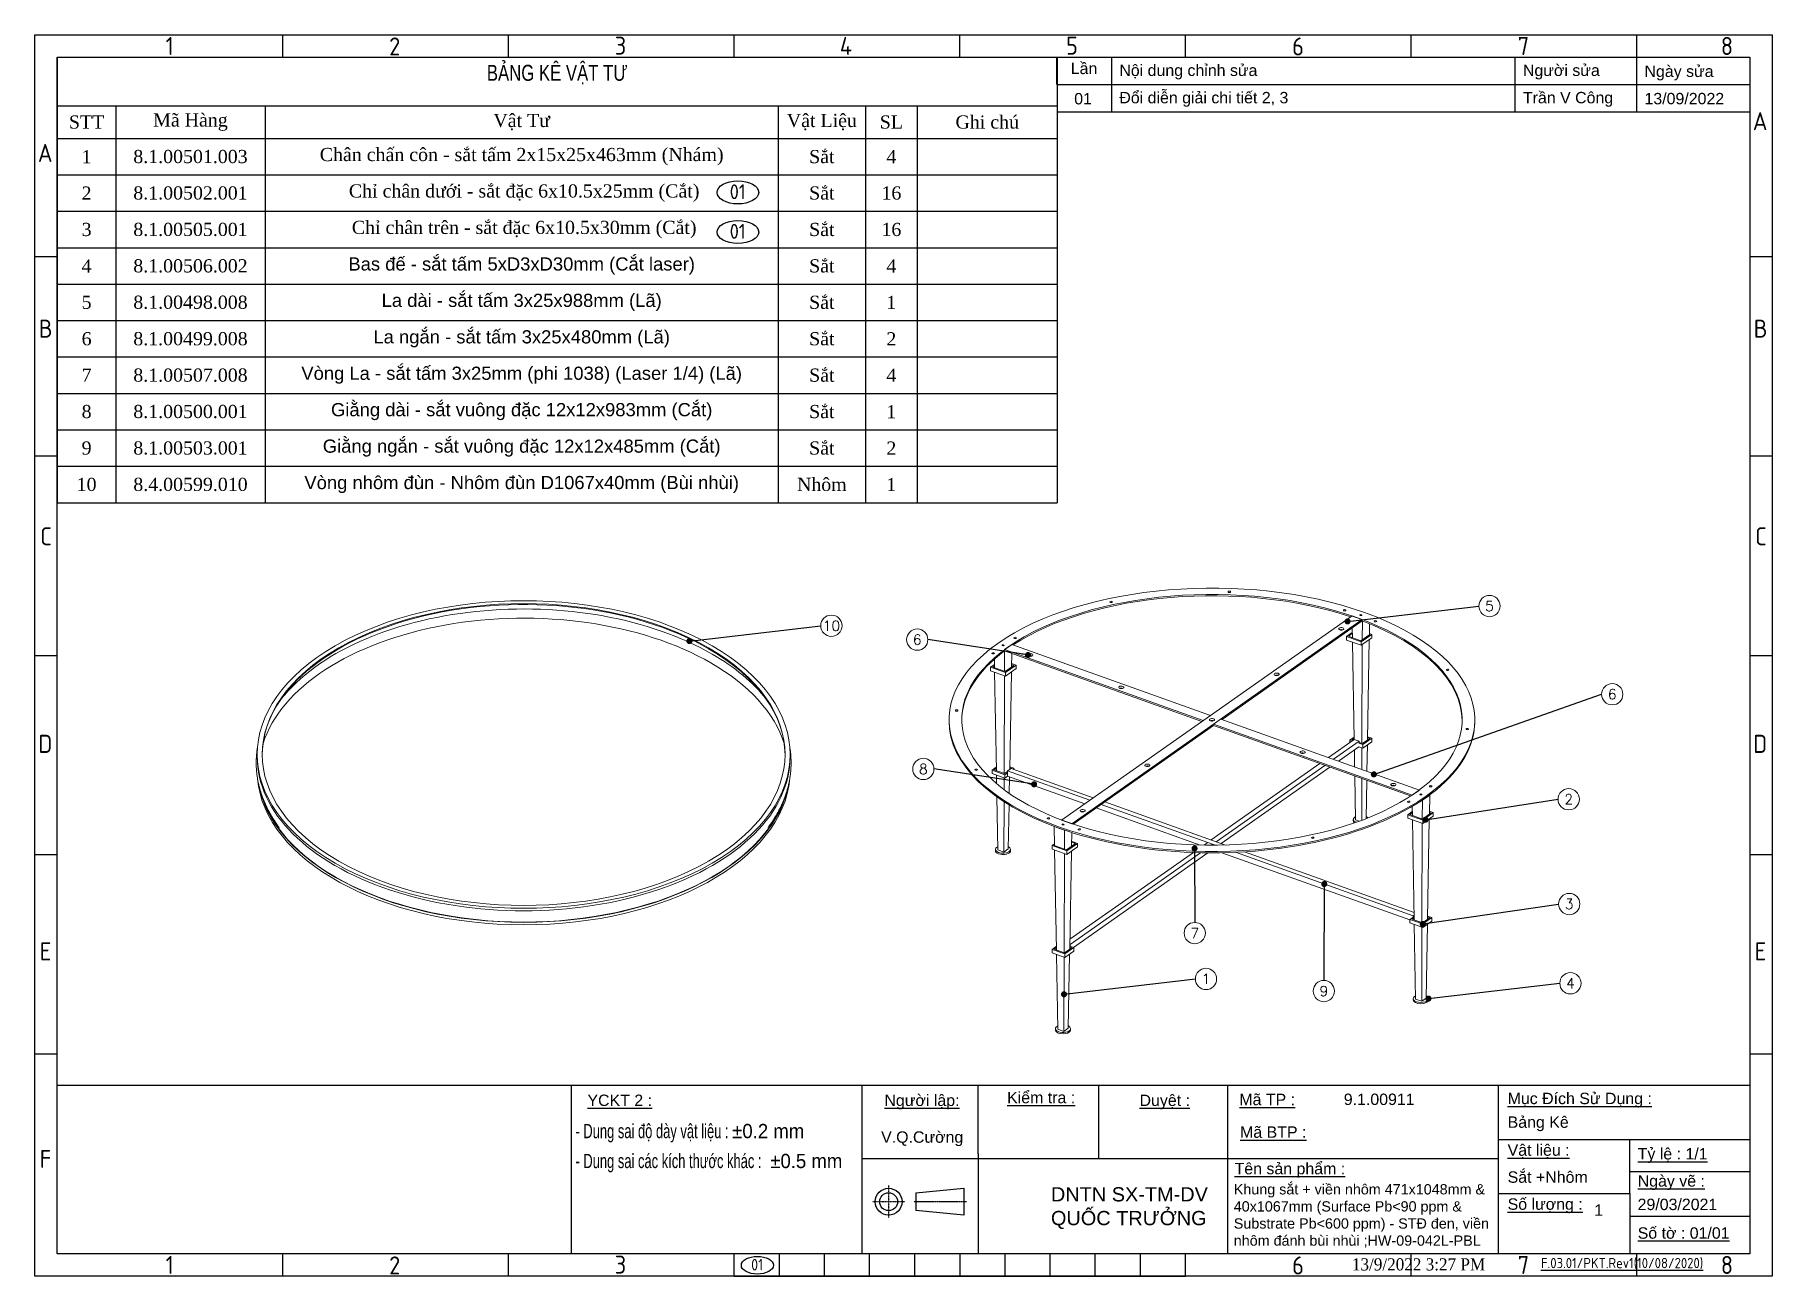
# Model space of a CAD drawing. Header units: millimetres. Extents: x -127318 to -46279, y 54276 to 57025.
# Drawn here: x -127318 to -123887, y 54372 to 56824 of the extents above; entities that cross this region are included whole.
import ezdxf
from ezdxf.enums import TextEntityAlignment as Align

# ---------------------------------------------------------------- set-up
doc = ezdxf.new("R2010")
doc.units = ezdxf.units.MM
for name, pattern in [('CENTER', [2, 1.25, -0.25, 0.25, -0.25]), ('CENTERX2', [4, 2.5, -0.5, 0.5, -0.5]), ('CONTPVMNIL', [0])]:
    doc.linetypes.add(name, pattern=pattern)
doc.layers.get('0').update_dxf_attribs({"linetype": 'CONTPVMNIL'})
doc.layers.get('DEFPOINTS').update_dxf_attribs({"color": 6})
for name, color, linetype in [('CENTER', 1, 'CENTERX2'), ('FRAME050', 6, 'Continuous'), ('MAIN', 7, 'Continuous')]:
    doc.layers.add(name, color=color, linetype=linetype)
doc.layers.add('D KT', color=4, linetype='Continuous', lineweight=18)
doc.layers.add('from', color=7, linetype='Continuous', lineweight=13)
doc.styles.add('Chuan', font='times.ttf')
doc.styles.add('ISOCP', font='isocp')
doc.styles.add('SLDTEXTSTYLE0', font='timesi.ttf', dxfattribs={"width": 0.933, "bigfont": 'bigfont'})
doc.styles.add('SLDTEXTSTYLE3', font='TXT', dxfattribs={"width": 0.65, "bigfont": 'bigfont'})
doc.styles.get("Standard").update_dxf_attribs({"font": 'isocp.shx'})
doc.styles.add('tex 1', font='arial.ttf', dxfattribs={"width": 0.75})
doc.styles.add('TXT', font='txt.shx', dxfattribs={"bigfont": 'gbcbig.shx'})
doc.dimstyles.new('Dim7.5', dxfattribs={"dimtxt": 7.5, "dimasz": 4, "dimexe": 0, "dimexo": 0, "dimgap": 1, "dimtad": 1, "dimdsep": 46, "dimtxsty": 'Standard', "dimcen": 0, "dimclrd": 3, "dimclre": 3, "dimclrt": 7, "dimadec": 3, "dimazin": 2, "dimtp": 0.05, "dimtm": 0.05, "dimtfac": 0.7, "dimtofl": 0, "dimtmove": 0, "dimatfit": 3, "dimfxl": 1, "dimtolj": 1, "dimarcsym": 0})

msp = doc.modelspace()

# ---------------------------------------------------------------- texts
at = {"attachment_point": 1}
for s, insert, char_height, width in [('{\\fArial|b0|i0|c0|p34;Lần}', (-125272.304, 56768.753), 22.5, 24.50884), ('{\\fArial|b0|i0|c0|p34;01}', (-125265.525, 56708.935), 22.5, 24.50884), ('{\\fArial|b0|i0|c0|p34;29/03/2021}', (-124153.206, 54525.518), 22.5, 11.98235), ('{\\LF.03.01/PKT.Rev1(10/08/2020)}', (-124344.032, 54408.514), 20.25, 28.97216)]:
    msp.add_mtext(s, dxfattribs=dict(at, insert=insert, char_height=char_height, width=width))
at = {"color": 0, "attachment_point": 1, "style": 'SLDTEXTSTYLE3'}
for s, insert, char_height, width in [('{\\fArial|b0|i0|c0|p34;\\W1;\\C256;Nội dung chỉnh sửa}', (-125176.417, 56765.033), 22.5, 412.32021), ('{\\fArial|b0|i0|c0|p34;\\W1;\\C256;Người sửa}', (-124379.606, 56765.033), 22.5, 412.32021), ('{\\fArial|b0|i0|c0|p34;\\W1;\\C256;Ngày sửa}', (-124139.595, 56763.083), 22.5, 412.32021), ('{\\fArial|b0|i0|c0|p34;\\W1;\\C256;Đổi diễn giải chi tiết 2, 3}', (-125176.417, 56711.033), 22.5, 412.32021), ('{\\fArial|b0|i0|c0|p34;\\W1;\\C256;Trần V Công}', (-124379.606, 56711.033), 22.5, 412.32021), ('{\\fArial|b0|i0|c0|p34;\\W1;\\C256;13/09/2022}', (-124139.595, 56709.083), 22.5, 412.32021), ('{\\fArial|b0|i0|c0|p34;\\W1;\\L\\C256;YCKT 2 :}', (-126226.535, 54731.068), 22.5, 156.30931), ('{\\fArial|b0|i0|c0|p34;\\W1;\\L\\C256;Người lập:}', (-125640.21, 54731.068), 22.5, 156.30931), ('{\\fArial|b0|i0|c0|p34;\\W1;\\L\\C256;Kiểm tra :}', (-125398.048, 54736.517), 22.5, 156.30931), ('{\\fArial|b0|i0|c0|p34;\\W1;\\L\\C256;Duyệt :}', (-125136.516, 54731.068), 22.5, 156.30931), ('{\\fArial|b0|i0|c0|p34;\\W1;\\L\\C256;Mã TP :}', (-124939.483, 54732.678), 22.5, 156.30931), ('{\\fArial|b0|i0|c0|p34;\\W1;\\C256;9.1.00911}', (-124733.284, 54733.006), 22.5, 156.30931), ('{\\fArial|b0|i0|c0|p34;\\W1;\\L\\C256;Mục Đích Sử Dụng :}', (-124409.786, 54734.726), 22.5, 298.35095), ('{\\fArial|b0|i0|c0|p34;\\W1;\\C256;Bảng Kê}', (-124409.786, 54688.001), 22.5, 298.35095), ('{\\fArial|b0|i0|c0|p34; - Dung sai độ dày vật liệu : \\W0.933;%%P0.2 mm}', (-126257.326, 54673.156), 28.125, 906.6045), ('{\\fArial|b0|i0|c0|p34;\\W1;\\C256;V.Q.Cường}', (-125646.73, 54658.49), 22.5, 156.30931), ('{\\fArial|b0|i0|c0|p34;\\W1;\\L\\C256;Mã BTP :}', (-124938.039, 54668.267), 22.5, 156.30931), ('{\\fArial|b0|i0|c0|p34; - Dung sai các kích thước khác : \\W0.933; %%P0.5 mm}', (-126257.326, 54614.055), 28.125, 906.6045), ('{\\fArial|b0|i0|c0|p34;\\W1;\\L\\C256;Vật liệu :}', (-124409.786, 54632.771), 22.5, 156.30931), ('{\\fArial|b0|i0|c0|p34;\\W1;\\L\\C256;Tỷ lệ : 1/1}', (-124153.013, 54625.435), 22.5, 156.30931), ('{\\fArial|b0|i0|c0|p34;\\W1;\\L\\C256;Tên sản phẩm :}', (-124948.897, 54596.199), 22.5, 229.00653), ('{\\fArial|b0|i0|c0|p34;\\W1;\\C256;Sắt +Nhôm }', (-124409.786, 54579.444), 22.5, 156.30931), ('{\\fArial|b0|i0|c0|p34;\\W1;\\C256;DNTN SX-TM-DV QUỐC TRƯỞNG}', (-125311.428, 54548.2), 28.125, 419.09797), ('{\\fArial|b0|i0|c0|p34;\\W1;\\C256;Khung sắt + viền nhôm 471x1048mm & 40x1067mm (Surface Pb<90 ppm & Substrate Pb<600 ppm) - STĐ đen, viền nhôm đánh bùi nhùi ;HW-09-042L-PBL}', (-124950.482, 54554.217, 0), 20.25, 529.02403), ('{\\fArial|b0|i0|c0|p34;\\W1;\\L\\C256;Ngày vẽ :}', (-124153.013, 54571.911), 22.5, 156.30931), ('{\\fArial|b0|i0|c0|p34;\\W1;\\L\\C256;Số lượng :}', (-124409.786, 54526.117), 22.5, 156.30931), ('{\\fArial|b0|i0|c0|p34;\\W1;\\C256;1}', (-124238.742, 54514.259), 22.5, 156.30931), ('{\\fArial|b0|i0|c0|p34;\\W1;\\L\\C256;Số tờ : 01/01}', (-124153.013, 54469.007), 22.5, 219.48692)]:
    msp.add_mtext(s, dxfattribs=dict(at, insert=insert, char_height=char_height, width=width))
at = {"color": 1, "char_height": 29.25, "width": 31.86149, "attachment_point": 1}
for insert in [(-125945.613, 56528.59), (-125945.613, 56450.297)]:
    msp.add_mtext('01', dxfattribs=dict(at, insert=insert))
at = {"color": 7, "insert": (-125903.406, 54406.42), "char_height": 22.5, "width": 24.50884, "attachment_point": 1}
msp.add_mtext('01', dxfattribs=at)
at = {"layer": 'D KT', "insert": (-124717.221, 54407.846), "char_height": 24, "width": 1012.64408, "attachment_point": 1, "style": 'SLDTEXTSTYLE0'}
msp.add_mtext('{\\fTimes New Roman|b0|i0|c0|p18;13/9/2022 3:27 PM}', dxfattribs=at)
at = {"layer": 'from', "color": 6, "ltscale": 3, "style": 'TXT'}
for s, p in [('5', (-124445.605, 55695.751)), ('10', (-125744.877, 55656.877)), ('6', (-125575.435, 55629.49)), ('6', (-124203.282, 55521.691)), ('8', (-125563.348, 55374.125)), ('2', (-124289.183, 55314.329)), ('3', (-124288.191, 55107.348)), ('7', (-125027.465, 55049.943)), ('1', (-125005.334, 54959.48)), ('4', (-124285.812, 54950.901)), ('9', (-124772.67, 54935.491))]:
    msp.add_text(s, height=20, dxfattribs=at).set_placement(p, align=Align.MIDDLE)

# ---------------------------------------------------------------- blocks, each defined once
blk = doc.blocks.new('ẢERHAEEH')
at = {"layer": 'FRAME050'}
for p, q in [((-261.36, 213.96), (-261.36, 217.92)), ((-221.76, 213.96), (-221.76, 217.92)), ((-182.16, 213.96), (-182.16, 217.92)), ((-142.56, 213.96), (-142.56, 217.92)), ((-102.96, 213.96), (-102.96, 217.92)), ((-63.36, 213.96), (-63.36, 217.92)), ((-23.76, 213.96), (-23.76, 217.92)), ((-300.96, 178.96), (-304.92, 178.96)), ((0, 178.96), (-3.96, 178.96)), ((-300.96, 143.96), (-304.92, 143.96)), ((0, 143.96), (-3.96, 143.96)), ((-304.92, 108.96), (-300.96, 108.96)), ((-3.96, 108.96), (0, 108.96)), ((-300.96, 73.96), (-304.92, 73.96)), ((0, 73.96), (-3.96, 73.96)), ((-300.96, 38.96), (-304.92, 38.96)), ((0, 38.96), (-3.96, 38.96)), ((-261.36, 0), (-261.36, 3.96)), ((-221.76, 0), (-221.76, 3.96)), ((-182.16, 0), (-182.16, 3.96)), ((-174.24, 0), (-174.24, 3.96)), ((-166.32, 0), (-166.32, 3.96)), ((-158.4, 0), (-158.4, 3.96)), ((-150.48, 0), (-150.48, 3.96)), ((-142.56, 3.96), (-142.56, 0)), ((-134.64, 0), (-134.64, 3.96)), ((-126.72, 0), (-126.72, 3.96)), ((-118.8, 0), (-118.8, 3.96)), ((-110.88, 0), (-110.88, 3.96)), ((-102.96, 0), (-102.96, 3.96)), ((-63.36, 0), (-63.36, 3.96)), ((-23.76, 0), (-23.76, 3.96)), ((-182.16, 0), (-102.96, 0))]:
    blk.add_line(p, q, dxfattribs=at)
at = {"layer": 'MAIN', "color": 7, "linetype": 'Continuous'}
blk.add_lwpolyline([(-300.96, 213.96), (-3.96, 213.96), (-3.96, 3.96), (-300.96, 3.96)], close=True, dxfattribs=at)
at = {"layer": 'FRAME050', "style": 'ISOCP'}
for s, p in [('1', (-281.95, 214.36)), ('2', (-242.72, 214.28)), ('3', (-203.13, 214.42)), ('4', (-163.63, 214.36)), ('5', (-123.93, 214.42)), ('6', (-84.25, 214.28)), ('7', (-44.67, 214.36)), ('8', (-9.03, 214.36)), ('A', (-3.41, 201.17)), ('A', (-304.37, 195.59)), ('B', (-304.21, 164.74)), ('B', (-3.25, 164.74)), ('C', (-303.97, 128.3)), ('C', (-3.01, 128.3)), ('D', (-304.3, 91.87)), ('D', (-3.34, 91.87)), ('E', (-304.05, 55.44)), ('E', (-3.09, 55.44)), ('F', (-304.05, 19.01)), ('1', (-281.95, 0.4)), ('2', (-242.72, 0.32)), ('3', (-203.13, 0.46)), ('6', (-84.25, 0.32)), ('7', (-44.67, 0.4)), ('8', (-9.03, 0.4))]:
    blk.add_text(s, height=3.17, dxfattribs=at).set_placement(p)
blk = doc.blocks.new('1233123')
at = {"color": 0, "linetype": 'Continuous', "lineweight": 0, "extrusion": (5.55112e-17, 0.816497, 0.57735)}
for p, q in [((-95702.2, 43919), (-95702.2, 43914.1)), ((-94650.2, 43919), (-94650.2, 43914.1))]:
    blk.add_line(p, q, dxfattribs=at)
at = {"color": 0, "linetype": 'Continuous', "lineweight": 0, "extrusion": (-8.71792e-18, -5.55112e-17, -1)}
blk.add_ellipse((-95176.2, 43919), major_axis=(526, 0), ratio=0.57735, start_param=-0.785398, end_param=5.497787, dxfattribs=at)
at = {"color": 0, "linetype": 'Continuous', "lineweight": 0, "extrusion": (-6.33223e-17, 5.55112e-17, -1)}
blk.add_ellipse((-95176.2, 43919), major_axis=(516, 0), ratio=0.57735, start_param=-0.785398, end_param=5.497787, dxfattribs=at)
at = {"color": 0, "linetype": 'Continuous', "lineweight": 0, "extrusion": (-5.93472e-17, -1.11022e-16, -1)}
blk.add_ellipse((-95176.2, 43917.3), major_axis=(-516, 0), ratio=0.57735, start_param=0.002741, end_param=2.356194, dxfattribs=at)
at = {"color": 0, "linetype": 'Continuous', "lineweight": 0, "extrusion": (-1.92686e-16, -1.11022e-16, -1)}
blk.add_ellipse((-95176.2, 43902.7), major_axis=(526, 0), ratio=0.57735, start_param=-2.716135, end_param=-0.785398, dxfattribs=at)
at = {"color": 0, "linetype": 'Continuous', "lineweight": 0, "extrusion": (-2.41367e-17, -1.11022e-16, -1)}
blk.add_ellipse((-95176.2, 43886.3), major_axis=(-523, 0), ratio=0.57735, start_param=0.181759, end_param=2.356194, dxfattribs=at)
at = {"color": 0, "linetype": 'Continuous', "lineweight": 0, "extrusion": (6.38779e-17, 5.55112e-17, -1)}
blk.add_ellipse((-95176.2, 43917.3), major_axis=(516, 0), ratio=0.57735, start_param=-0.785398, end_param=-0.002741, dxfattribs=at)
at = {"color": 0, "linetype": 'Continuous', "lineweight": 0, "extrusion": (-1.35337e-16, 5.55112e-17, -1)}
blk.add_ellipse((-95176.2, 43902.7), major_axis=(526, 0), ratio=0.57735, start_param=-0.785398, end_param=-0.425458, dxfattribs=at)
at = {"color": 0, "linetype": 'Continuous', "lineweight": 0, "extrusion": (-3.98239e-17, -5.55112e-17, -1)}
blk.add_ellipse((-95176.2, 43886.3), major_axis=(523, 0), ratio=0.57735, start_param=-0.785398, end_param=-0.181759, dxfattribs=at)
at = {"color": 0, "linetype": 'Continuous', "lineweight": 0, "extrusion": (-2.63754e-17, -1.66533e-16, -1)}
blk.add_ellipse((-95176.2, 43902.7), major_axis=(-528, 0), ratio=0.57735, start_param=-0.024089, end_param=0.024089, dxfattribs=at)
at = {"color": 0, "linetype": 'Continuous', "lineweight": 0, "extrusion": (-3.56249e-17, -2.22045e-16, -1)}
blk.add_ellipse((-95176.2, 43914.1), major_axis=(526, 0), ratio=0.57735, start_param=0, end_param=3.141593, dxfattribs=at)
at = {"color": 0, "linetype": 'Continuous', "lineweight": 0, "extrusion": (-7.89729e-17, -5.18833e-33, -1)}
blk.add_ellipse((-95176.2, 43902.7), major_axis=(528, 0), ratio=0.57735, start_param=-0.024089, end_param=0.024089, dxfattribs=at)
at = {"color": 0, "linetype": 'Continuous', "lineweight": 0, "extrusion": (-8.76257e-17, -5.7568e-33, -1)}
blk.add_ellipse((-95176.2, 43886.3), major_axis=(526, 0), ratio=0.57735, start_param=0.048151, end_param=3.093441, dxfattribs=at)
at = {"color": 0, "linetype": 'Continuous', "lineweight": 0, "extrusion": (-8.37263e-17, -1.66533e-16, -1)}
blk.add_ellipse((-95176.2, 43891.2), major_axis=(526, 0), ratio=0.57735, start_param=0.094455, end_param=3.047138, dxfattribs=at)
at = {"color": 0, "linetype": 'Continuous', "lineweight": 0, "extrusion": (-7.97674e-17, -1.11022e-16, -1)}
blk.add_ellipse((-95176.2, 43891.2), major_axis=(525, 0), ratio=0.57735, start_param=0.166792, end_param=2.974801, dxfattribs=at)
at = {"color": 0, "linetype": 'Continuous', "lineweight": 0}
for points, knots in [([(-95704.1, 43910), (-95704, 43912.1), (-95703.9, 43914.2), (-95703.4, 43920.4), (-95703, 43924.5), (-95702.2, 43930.3), (-95701.9, 43931.9), (-95701.6, 43933.6)], [0, 0, 0, 0, 10.000535, 10.000535, 29.680213, 29.680213, 37.707064, 37.707064, 37.707064, 37.707064]), ([(-94650.8, 43933.6), (-94650.4, 43931.1), (-94650, 43928.6), (-94649.2, 43921.9), (-94648.8, 43917.7), (-94648.5, 43912.4), (-94648.4, 43911.2), (-94648.4, 43910)], [476.235586, 476.235586, 476.235586, 476.235586, 488.41631, 488.41631, 508.283057, 508.283057, 513.942314, 513.942314, 513.942314, 513.942314]), ([(-95658.8, 43775), (-95658.8, 43775), (-95658.8, 43775), (-95658.8, 43775), (-95658.8, 43775), (-95658.8, 43775), (-95658.8, 43775), (-95658.8, 43775), (-95658.8, 43775), (-95658.8, 43775), (-95658.8, 43775), (-95658.8, 43775), (-95658.8, 43775), (-95658.8, 43775), (-95658.8, 43775), (-95658.8, 43775), (-95658.8, 43775), (-95658.9, 43775), (-95658.9, 43775), (-95658.9, 43775), (-95658.9, 43775), (-95658.9, 43775.1), (-95658.9, 43775.1), (-95659, 43775.2), (-95659.1, 43775.3), (-95659.3, 43775.7), (-95659.5, 43775.9), (-95660.2, 43776.9), (-95660.8, 43777.6), (-95662.6, 43780.1), (-95663.9, 43782), (-95667.6, 43787.3), (-95669.9, 43790.9), (-95674.5, 43798.4), (-95676.7, 43802.3), (-95681, 43810.1), (-95683, 43814.1), (-95686.7, 43822), (-95688.4, 43826.1), (-95691.6, 43834.1), (-95693.1, 43838.2), (-95695.7, 43846.3), (-95696.9, 43850.4), (-95699.1, 43858.6), (-95700, 43862.7), (-95701.6, 43871), (-95702.2, 43875.1), (-95703.3, 43883.4), (-95703.6, 43887.6), (-95704, 43892.9), (-95704, 43894.1), (-95704.1, 43895.3)], [311.941518, 311.941518, 311.941518, 311.941518, 311.946159, 311.946159, 311.953733, 311.953733, 311.957995, 311.957995, 311.963685, 311.963685, 311.968411, 311.968411, 311.973879, 311.973879, 311.981667, 311.981667, 311.994492, 311.994492, 312.018844, 312.018844, 312.072696, 312.072696, 312.214838, 312.214838, 312.640933, 312.640933, 313.918482, 313.918482, 317.750251, 317.750251, 327.737006, 327.737006, 346.686207, 346.686207, 367.13536, 367.13536, 387.537011, 387.537011, 407.879458, 407.879458, 428.15108, 428.15108, 448.339428, 448.339428, 468.431809, 468.431809, 488.416256, 488.416256, 508.283004, 508.283004, 513.942314, 513.942314, 513.942314, 513.942314]), ([(-94648.4, 43895.3), (-94648.5, 43893.2), (-94648.6, 43891.1), (-94649.1, 43884.9), (-94649.5, 43880.8), (-94650.6, 43872.6), (-94651.3, 43868.5), (-94653, 43860.3), (-94654, 43856.3), (-94656.2, 43848.2), (-94657.4, 43844.1), (-94660.1, 43836.1), (-94661.6, 43832.1), (-94664.9, 43824.1), (-94666.6, 43820.1), (-94670.4, 43812.2), (-94672.4, 43808.3), (-94676.7, 43800.5), (-94679, 43796.6), (-94683.8, 43788.9), (-94686.4, 43785.1), (-94690.4, 43779.4), (-94691.7, 43777.6), (-94693.2, 43775.5), (-94693.3, 43775.4), (-94693.4, 43775.2), (-94693.5, 43775.1), (-94693.6, 43775), (-94693.6, 43775), (-94693.6, 43775), (-94693.6, 43775), (-94693.6, 43775), (-94693.6, 43775), (-94693.6, 43775), (-94693.6, 43775), (-94693.6, 43775), (-94693.6, 43775), (-94693.6, 43775), (-94693.6, 43775), (-94693.6, 43775), (-94693.6, 43775), (-94693.6, 43775), (-94693.6, 43775), (-94693.6, 43775), (-94693.6, 43775), (-94693.6, 43775)], [0, 0, 0, 0, 10.000535, 10.000535, 29.680213, 29.680213, 49.450142, 49.450142, 69.341224, 69.341224, 89.34704, 89.34704, 109.457595, 109.457595, 129.661049, 129.661049, 149.945021, 149.945021, 170.297434, 170.297434, 190.707044, 190.707044, 200.934671, 200.934671, 201.476746, 201.476746, 201.883789, 201.883789, 201.922412, 201.922412, 201.953786, 201.953786, 201.969593, 201.969593, 201.973514, 201.973514, 201.977446, 201.977446, 201.981387, 201.981387, 201.985325, 201.985325, 201.993278, 201.993278, 201.999514, 201.999514, 201.999514, 201.999514])]:
    blk.add_open_spline(points, degree=3, knots=knots, dxfattribs=at)
blk = doc.blocks.new('AI_COPY_413A42')
at = {"layer": 'D KT', "color": 0, "linetype": 'ByBlock', "lineweight": -2, "ltscale": 30, "transparency": 16777216}
for p, q in [((0, 0), (1974.1, 0)), ((0, 0), (0, -879.6)), ((1974.1, 0), (1974.1, -879.6)), ((0, -95.8), (1974.1, -95.8)), ((115.6, -95.8), (115.6, -879.6)), ((410.2, -95.8), (410.2, -879.6)), ((1423.3, -95.8), (1423.3, -879.6)), ((1595.5, -95.8), (1595.5, -879.6)), ((1697.9, -95.8), (1697.9, -879.6)), ((0, -160.2), (1974.1, -160.2)), ((0, -232.2), (1974.1, -232.2)), ((0, -304.1), (1974.1, -304.1)), ((0, -376), (1974.1, -376)), ((0, -448), (1974.1, -448)), ((0, -519.9), (1974.1, -519.9)), ((0, -591.8), (1974.1, -591.8)), ((0, -663.8), (1974.1, -663.8)), ((0, -735.7), (1974.1, -735.7)), ((0, -807.6), (1974.1, -807.6)), ((0, -879.6), (1974.1, -879.6))]:
    blk.add_line(p, q, dxfattribs=at)
at = {"layer": 'D KT', "color": 0, "ltscale": 30, "transparency": 16777216}
for s, insert, char_height, width, attachment_point, style in [('BẢNG KÊ VẬT TƯ', (987, -14.9), 31.542, 1944.314, 2, 'tex 1'), ('STT', (57.8, -128), 26, 85.9, 5, 'Chuan'), ('Mã Hàng', (262.9, -128), 26, 264.811, 5, 'Chuan'), ('Vật Tư', (916.8, -128), 26, 983.4, 5, 'Chuan'), ('Vật Liệu', (1509.4, -128), 26, 142.41, 5, 'Chuan'), ('SL', (1646.7, -128), 26, 72.641, 5, 'Chuan'), ('Ghi chú', (1836, -128), 26, 246.457, 5, 'Chuan'), ('1', (57.8, -196.2), 26, 86.738, 5, 'Chuan'), ('{\\C256;8.1.00501.003}', (262.9, -196.2), 26, 255.092, 5, 'Chuan'), ('Chân chấn côn - sắt tấm 2x15x25x463mm (Nhám)^J', (916.8, -196.2), 26, 984.238, 5, 'Chuan'), ('Sắt', (1509.4, -196.2), 26, 143.248, 5, 'Chuan'), ('4', (1646.7, -196.2), 26, 73.479, 5, 'Chuan'), ('2', (57.8, -268.1), 26, 86.738, 5, 'Chuan'), ('{\\C256;8.1.00502.001}', (262.9, -268.1), 26, 255.092, 5, 'Chuan'), (' Chỉ chân dưới - sắt đặc 6x10.5x25mm (Cắt)', (916.8, -268.1), 26, 984.238, 5, 'Chuan'), ('Sắt', (1509.4, -268.1), 26, 143.248, 5, 'Chuan'), ('16', (1646.7, -268.1), 26, 73.479, 5, 'Chuan'), ('3', (57.8, -340.1), 26, 86.738, 5, 'Chuan'), ('{\\C256;8.1.00505.001}', (262.9, -340.1), 26, 255.092, 5, 'Chuan'), (' Chỉ chân trên - sắt đặc 6x10.5x30mm (Cắt)', (916.8, -340.1), 26, 984.238, 5, 'Chuan'), ('Sắt', (1509.4, -340.1), 26, 143.248, 5, 'Chuan'), ('16', (1646.7, -340.1), 26, 73.479, 5, 'Chuan'), ('4', (57.8, -412), 26, 86.738, 5, 'Chuan'), ('{\\C256;8.1.00506.002}', (262.9, -412), 26, 255.092, 5, 'Chuan'), ('{\\fArial|b0|i0|c0|p34;\\C256;Bas đế - sắt tấm 5xD3xD30mm (Cắt laser)}', (916.8, -412), 26, 984.238, 5, 'Chuan'), ('Sắt', (1509.4, -412), 26, 143.248, 5, 'Chuan'), ('4', (1646.7, -412), 26, 73.479, 5, 'Chuan'), ('5', (57.8, -483.9), 26, 86.738, 5, 'Chuan'), ('8.1.00498.008', (262.9, -483.9), 26, 255.092, 5, 'Chuan'), ('{\\fArial|b0|i0|c0|p34;\\C256;La dài - sắt tấm 3x25x988mm (Lã)\\P}', (916.8, -483.9), 26, 984.238, 5, 'Chuan'), ('Sắt', (1509.4, -483.9), 26, 143.248, 5, 'Chuan'), ('1', (1646.7, -483.9), 26, 73.479, 5, 'Chuan'), ('6', (57.8, -555.9), 26, 86.738, 5, 'Chuan'), ('8.1.00499.008', (262.9, -555.9), 26, 255.092, 5, 'Chuan'), ('{\\fArial|b0|i0|c0|p34;\\C256;La ngắn - sắt tấm 3x25x480mm (Lã)}', (916.8, -555.9), 26, 984.238, 5, 'Chuan'), ('Sắt', (1509.4, -555.9), 26, 143.248, 5, 'Chuan'), ('2', (1646.7, -555.9), 26, 73.479, 5, 'Chuan'), ('7', (57.8, -627.8), 26, 86.738, 5, 'Chuan'), ('8.1.00507.008', (262.9, -627.8), 26, 255.092, 5, 'Chuan'), ('\\A1;{\\fArial|b0|i0|c0|p34;\\C256;Vòng La - sắt tấm 3x25mm (phi 1038) (Laser 1/4) (Lã)}', (916.8, -627.8), 26, 983.4, 5, 'Chuan'), ('Sắt', (1509.4, -627.8), 26, 143.248, 5, 'Chuan'), ('4', (1646.7, -627.8), 26, 73.479, 5, 'Chuan'), ('8.1.00500.001', (262.9, -699.7), 26, 268.244, 5, 'Chuan'), ('{\\fArial|b0|i0|c0|p34;\\C256;Giằng dài - sắt vuông đặc 12x12x983mm (Cắt)}', (916.8, -699.7), 26, 993.313, 5, 'Chuan'), ('Sắt', (1509.4, -699.7), 26, 152.882, 5, 'Chuan'), ('8', (57.8, -699.7), 26, 96.372, 5, 'Chuan'), ('1', (1646.7, -699.7), 26, 83.112, 5, 'Chuan'), ('{\\fArial|b0|i0|c0|p34;\\C256;Giằng ngắn - sắt vuông đặc 12x12x485mm (Cắt)\\P}', (916.8, -771.7), 26, 993.313, 5, 'Chuan'), ('9', (57.8, -771.7), 26, 96.372, 5, 'Chuan'), ('8.1.00503.001', (262.9, -771.7), 26, 268.244, 5, 'Chuan'), ('Sắt', (1509.4, -771.7), 26, 152.882, 5, 'Chuan'), ('2', (1646.7, -771.7), 26, 83.112, 5, 'Chuan'), ('10', (57.8, -843.6), 26, 86.738, 5, 'Chuan'), ('8.4.00599.010', (262.9, -843.6), 26, 255.092, 5, 'Chuan'), ('{\\fArial|b0|i0|c0|p34;\\C256;Vòng nhôm đùn - Nhôm đùn D1067x40mm (Bùi nhùi)\\P}', (916.8, -843.6), 26, 983.4, 5, 'Chuan'), ('Nhôm', (1509.4, -843.6), 26, 143.248, 5, 'Chuan'), ('1', (1646.7, -843.6), 26, 73.479, 5, 'Chuan')]:
    blk.add_mtext(s, dxfattribs=dict(at, insert=insert, char_height=char_height, width=width, attachment_point=attachment_point, style=style))

# ---------------------------------------------------------------- linework, layer by layer
at = {"color": 0, "linetype": 'Continuous', "lineweight": 0, "extrusion": (0, 0.865351, 0.501167)}
for p, q in [((-124717.054, 55676.37), (-124996.506, 55479.902)), ((-124696.697, 55669.097), (-124717.054, 55676.37)), ((-124990.66, 55462.427), (-124696.697, 55669.097)), ((-124696.747, 55666.466), (-124973.7, 55471.755)), ((-124716.47, 55643.881), (-124728.15, 55635.67)), ((-124723.965, 55636.021), (-124716.425, 55641.323)), ((-124716.62, 55652.494), (-124716.285, 55633.278)), ((-124696.635, 55666.423), (-124696.744, 55629.257)), ((-124682.399, 55660.85), (-124682.778, 55639.077)), ((-124677.939, 55639.889), (-124682.734, 55641.602)), ((-125403.125, 55607.013), (-125403.243, 55566.942)), ((-125388.526, 55619.954), (-125403.038, 55609.752)), ((-125403.038, 55609.752), (-125011.017, 55469.7)), ((-125013.466, 55467.978), (-125402.967, 55607.131)), ((-124996.506, 55479.902), (-125388.526, 55619.954)), ((-124728.15, 55635.67), (-124728.15, 55628.747)), ((-124728.15, 55635.67), (-124698.835, 55625.197)), ((-124698.835, 55618.274), (-124728.15, 55628.747)), ((-124699.537, 55627.294), (-124723.965, 55636.021)), ((-124716.306, 55634.484), (-124717.436, 55633.689)), ((-124716.131, 55624.453), (-124712.78, 55432.201)), ((-124682.123, 55639.537), (-124699.537, 55627.294)), ((-124698.835, 55625.197), (-124677.939, 55639.889)), ((-124677.939, 55632.966), (-124698.835, 55618.274)), ((-124698.835, 55625.197), (-124698.835, 55618.274)), ((-124696.772, 55619.725), (-124697.347, 55424.501)), ((-124682.945, 55629.446), (-124686.386, 55431.452)), ((-124682.766, 55639.767), (-124682.123, 55639.537)), ((-124677.939, 55639.889), (-124677.939, 55632.966)), ((-125422.886, 55580.259), (-125430.568, 55574.858)), ((-125430.568, 55574.858), (-125430.568, 55567.935)), ((-125430.568, 55574.858), (-125401.254, 55564.385)), ((-125426.384, 55575.209), (-125422.841, 55577.7)), ((-125401.956, 55566.482), (-125426.384, 55575.209)), ((-125423.071, 55590.894), (-125422.775, 55573.92)), ((-125384.542, 55578.725), (-125401.956, 55566.482)), ((-125401.254, 55564.385), (-125380.358, 55579.076)), ((-125380.358, 55572.153), (-125401.254, 55557.462)), ((-125388.879, 55602.097), (-125389.344, 55575.348)), ((-125389.256, 55580.409), (-125384.542, 55578.725)), ((-125380.358, 55579.076), (-125389.224, 55582.244)), ((-125380.358, 55579.076), (-125380.358, 55572.153)), ((-125401.254, 55557.462), (-125430.568, 55567.935)), ((-125422.621, 55565.096), (-125419.232, 55370.643)), ((-125403.269, 55558.182), (-125403.837, 55365.143)), ((-125401.254, 55564.385), (-125401.254, 55557.462)), ((-125389.511, 55565.718), (-125392.861, 55372.976)), ((-125512.583, 55468.569), (-125512.583, 55471.165)), ((-124996.506, 55479.902), (-125290.552, 55273.173)), ((-124584.012, 55332.536), (-124976.148, 55472.629)), ((-124474.583, 55468.569), (-124474.583, 55471.165)), ((-125270.195, 55265.901), (-124990.66, 55462.427)), ((-124990.66, 55459.831), (-125267.564, 55265.155)), ((-124990.66, 55462.427), (-124598.523, 55322.334)), ((-124601.26, 55320.715), (-124990.66, 55459.831)), ((-124712.864, 55437.011), (-124721.176, 55431.168)), ((-124695.933, 55422.15), (-124677.939, 55434.8)), ((-124686.308, 55435.944), (-124682.123, 55434.449)), ((-124677.939, 55434.8), (-124686.276, 55437.779)), ((-124677.939, 55434.8), (-124677.939, 55427.878)), ((-124712.901, 55432.245), (-124763.511, 55396.663)), ((-124703.129, 55428.754), (-124753.74, 55393.172)), ((-124703.669, 55417.99), (-124743.946, 55389.673)), ((-124721.176, 55431.168), (-124721.176, 55426.427)), ((-124721.176, 55431.168), (-124716.705, 55429.57)), ((-124716.992, 55431.519), (-124712.819, 55434.453)), ((-124714.963, 55430.795), (-124716.992, 55431.519)), ((-124703.129, 55428.754), (-124712.901, 55432.245)), ((-124712.425, 55411.834), (-124711.839, 55378.203)), ((-124703.669, 55424.913), (-124695.933, 55422.15)), ((-124695.933, 55415.227), (-124703.669, 55417.99)), ((-124703.129, 55425.292), (-124703.129, 55428.754)), ((-124696.634, 55424.247), (-124703.129, 55426.567)), ((-124697.373, 55415.741), (-124697.498, 55373.08)), ((-124682.123, 55434.449), (-124696.634, 55424.247)), ((-124677.939, 55427.878), (-124695.933, 55415.227)), ((-124695.933, 55422.15), (-124695.933, 55415.227)), ((-124686.554, 55421.821), (-124687.463, 55369.495)), ((-125419.354, 55377.654), (-125427.666, 55371.81)), ((-125427.666, 55371.81), (-125402.423, 55362.792)), ((-125427.666, 55371.81), (-125427.666, 55364.887)), ((-125423.482, 55372.161), (-125419.309, 55375.095)), ((-125403.125, 55364.889), (-125423.482, 55372.161)), ((-125396.909, 55369.259), (-125403.125, 55364.889)), ((-125402.423, 55362.792), (-125396.909, 55366.669)), ((-125389.943, 55375.027), (-125396.909, 55370.13)), ((-125396.909, 55370.13), (-125396.909, 55359.746)), ((-125396.909, 55370.13), (-125234.946, 55312.268)), ((-125392.798, 55376.586), (-125388.613, 55375.091)), ((-125384.429, 55375.443), (-125392.767, 55378.421)), ((-125389.943, 55375.027), (-125227.98, 55317.165)), ((-125388.613, 55375.091), (-125389.122, 55374.734)), ((-125386.679, 55373.861), (-125384.429, 55375.443)), ((-125384.429, 55375.443), (-125384.429, 55373.057)), ((-124780.471, 55384.74), (-124994.986, 55233.926)), ((-124770.7, 55381.249), (-124985.214, 55230.435)), ((-124760.906, 55377.75), (-124975.421, 55226.936)), ((-125402.423, 55355.869), (-125427.666, 55364.887)), ((-125419.078, 55361.819), (-125418.787, 55345.136)), ((-125403.863, 55356.383), (-125403.931, 55333.321)), ((-125402.423, 55362.792), (-125402.423, 55355.869)), ((-125396.909, 55359.746), (-125402.423, 55355.869)), ((-125396.909, 55359.746), (-125244.739, 55305.382)), ((-125393.115, 55358.39), (-125393.679, 55325.948)), ((-124711.523, 55360.107), (-124710.018, 55273.746)), ((-124697.551, 55355.116), (-124697.793, 55272.874)), ((-124687.774, 55351.623), (-124689.084, 55276.213)), ((-124598.523, 55322.334), (-124584.012, 55332.536)), ((-125418.333, 55319.1), (-125416.508, 55214.388)), ((-125404.001, 55309.36), (-125404.294, 55210.025)), ((-125394.075, 55303.133), (-125395.587, 55216.146)), ((-125212.14, 55304.12), (-124992.18, 55225.538)), ((-125205.175, 55309.017), (-124985.214, 55230.435)), ((-124598.209, 55300.068), (-124597.9, 55282.305)), ((-124578.195, 55312.475), (-124578.347, 55312.529)), ((-124578.195, 55312.475), (-124578.305, 55275.304)), ((-124563.684, 55322.677), (-124578.195, 55312.475)), ((-124563.684, 55322.677), (-124564.338, 55285.007)), ((-124563.835, 55322.732), (-124563.684, 55322.677)), ((-125290.552, 55273.173), (-125270.195, 55265.901)), ((-125221.934, 55297.235), (-125016.538, 55223.856)), ((-124714.557, 55274.625), (-124714.557, 55272.029)), ((-124710.018, 55273.746), (-124702.6, 55271.096)), ((-124598.031, 55289.812), (-124606.808, 55283.641)), ((-124606.808, 55283.641), (-124606.808, 55276.718)), ((-124606.808, 55283.641), (-124577.494, 55273.168)), ((-124577.494, 55266.245), (-124606.808, 55276.718)), ((-124602.624, 55283.992), (-124597.986, 55287.253)), ((-124578.195, 55275.265), (-124602.624, 55283.992)), ((-124597.746, 55273.48), (-124594.302, 55075.931)), ((-124578.33, 55266.544), (-124578.908, 55070.431)), ((-124560.781, 55287.508), (-124578.195, 55275.265)), ((-124577.494, 55273.168), (-124556.597, 55287.859)), ((-124556.597, 55280.937), (-124577.494, 55266.245)), ((-124577.494, 55273.168), (-124577.494, 55266.245)), ((-124564.506, 55275.376), (-124567.947, 55077.382)), ((-124564.273, 55288.755), (-124560.781, 55287.508)), ((-124556.597, 55287.859), (-124564.241, 55290.59)), ((-124556.597, 55287.859), (-124556.597, 55280.937)), ((-125305.043, 55260.39), (-125304.935, 55260.466)), ((-125305.043, 55260.39), (-125304.39, 55222.947)), ((-125284.686, 55253.117), (-125305.043, 55260.39)), ((-125284.686, 55253.117), (-125284.795, 55215.946)), ((-125284.578, 55253.193), (-125284.686, 55253.117)), ((-125270.43, 55248.559), (-125270.905, 55221.279)), ((-125270.764, 55229.398), (-125263.2, 55226.695)), ((-125259.016, 55227.047), (-125270.732, 55231.233)), ((-125001.951, 55229.029), (-125009.507, 55223.717)), ((-124985.214, 55230.435), (-124967.05, 55223.945)), ((-125421.048, 55215.267), (-125421.048, 55212.671)), ((-125416.508, 55214.388), (-125404.294, 55210.025)), ((-125404.294, 55210.025), (-125395.587, 55216.146)), ((-125391.048, 55215.267), (-125391.048, 55212.671)), ((-125304.447, 55226.189), (-125309.227, 55222.828)), ((-125309.227, 55222.828), (-125309.227, 55215.906)), ((-125309.227, 55222.828), (-125279.913, 55212.356)), ((-125279.913, 55205.433), (-125309.227, 55215.906)), ((-125305.043, 55223.18), (-125304.402, 55223.63)), ((-125280.614, 55214.453), (-125305.043, 55223.18)), ((-125304.236, 55214.123), (-125300.793, 55016.573)), ((-125284.821, 55207.186), (-125285.398, 55011.074)), ((-125263.2, 55226.695), (-125280.614, 55214.453)), ((-125279.913, 55212.356), (-125259.016, 55227.047)), ((-125259.016, 55220.124), (-125279.913, 55205.433)), ((-125279.913, 55212.356), (-125279.913, 55205.433)), ((-125271.072, 55211.648), (-125274.437, 55018.024)), ((-125030.278, 55209.114), (-125274.095, 55037.699)), ((-125016.118, 55208.708), (-125273.725, 55027.598)), ((-125269.729, 55222.105), (-125270.883, 55222.517)), ((-125001.652, 55208.494), (-125267.196, 55021.804)), ((-125259.016, 55227.047), (-125259.016, 55220.124)), ((-124992.18, 55225.538), (-124994.952, 55223.589)), ((-124992.18, 55225.538), (-124986.788, 55223.612)), ((-124973.972, 55208.649), (-124602.737, 55076.022)), ((-124947.288, 55209.5), (-124596.466, 55084.166)), ((-124929.316, 55210.465), (-124594.563, 55090.872)), ((-124597.222, 55080.975), (-124602.737, 55077.098)), ((-124602.737, 55077.098), (-124602.737, 55070.175)), ((-124602.737, 55077.098), (-124577.494, 55068.08)), ((-124577.494, 55061.157), (-124602.737, 55070.175)), ((-124598.552, 55077.45), (-124594.38, 55080.383)), ((-124578.195, 55070.177), (-124598.552, 55077.45)), ((-124594.47, 55085.569), (-124596.466, 55084.166)), ((-124596.466, 55084.166), (-124596.466, 55080.705)), ((-124594.148, 55067.107), (-124591.579, 54919.676)), ((-124578.933, 55061.671), (-124579.364, 54915.313)), ((-124563.684, 55080.379), (-124578.195, 55070.177)), ((-124577.494, 55068.08), (-124559.499, 55080.731)), ((-124559.499, 55073.808), (-124577.494, 55061.157)), ((-124577.494, 55068.08), (-124577.494, 55061.157)), ((-124568.114, 55067.751), (-124570.657, 54921.434)), ((-124567.869, 55081.874), (-124563.684, 55080.379)), ((-124559.499, 55080.731), (-124567.837, 55083.709)), ((-124559.499, 55080.731), (-124559.499, 55073.808)), ((-125300.915, 55023.584), (-125309.227, 55017.74)), ((-125265.99, 55021.373), (-125274.327, 55024.352)), ((-125273.725, 55027.598), (-125274.267, 55027.792)), ((-125273.725, 55024.137), (-125273.725, 55027.598)), ((-125309.227, 55017.74), (-125309.227, 55010.817)), ((-125309.227, 55017.74), (-125283.984, 55008.722)), ((-125283.984, 55001.799), (-125309.227, 55010.817)), ((-125305.043, 55018.092), (-125300.87, 55021.025)), ((-125284.686, 55010.819), (-125305.043, 55018.092)), ((-125300.639, 55007.749), (-125298.069, 54860.319)), ((-125285.424, 55002.314), (-125285.855, 54855.955)), ((-125270.174, 55021.021), (-125284.686, 55010.819)), ((-125283.984, 55008.722), (-125265.99, 55021.373)), ((-125265.99, 55014.45), (-125283.984, 55001.799)), ((-125283.984, 55008.722), (-125283.984, 55001.799)), ((-125274.605, 55008.393), (-125277.148, 54862.076)), ((-125274.359, 55022.517), (-125270.174, 55021.021)), ((-125265.99, 55021.373), (-125265.99, 55014.45)), ((-124596.118, 54920.555), (-124596.118, 54917.959)), ((-124579.364, 54915.313), (-124570.657, 54921.434)), ((-124566.118, 54920.555), (-124566.118, 54917.959)), ((-124591.579, 54919.676), (-124579.364, 54915.313)), ((-125302.608, 54861.197), (-125302.608, 54858.601)), ((-125298.069, 54860.319), (-125285.855, 54855.955)), ((-125285.855, 54855.955), (-125277.148, 54862.076)), ((-125272.608, 54861.197), (-125272.608, 54858.601))]:
    msp.add_line(p, q, dxfattribs=at)
for p, q in [((-126258.557, 54749.824), (-126258.557, 54416.903)), ((-125217.339, 54749.824), (-125217.339, 54604.669)), ((-124427.718, 54642.357), (-124427.718, 54749.824)), ((-125454.824, 54613.898), (-125454.824, 54416.903)), ((-125684.272, 54604.669), (-124962.517, 54604.669)), ((-124168.516, 54579.051), (-123931.918, 54579.051)), ((-124168.516, 54490.819), (-123931.918, 54490.819))]:
    msp.add_line(p, q)
at = {"ltscale": 3}
msp.add_line((-124962.517, 54604.669), (-124427.718, 54604.669), dxfattribs=at)
at = {"linetype": 'ByBlock'}
msp.add_line((-124168.516, 54535.703), (-124168.516, 54416.903), dxfattribs=at)
at = {"color": 1}
for centre, major_axis in [((-125929.582, 56512.589), (-41.104, 0)), ((-125929.582, 56434.295), (-41.104, 0)), ((-125891.075, 54394.111), (-31.619, 0))]:
    msp.add_ellipse(centre, major_axis=major_axis, ratio=0.55171628, dxfattribs=at)
at = {"color": 0, "linetype": 'Continuous', "lineweight": 0}
for centre, major_axis, start_param, end_param in [((-124993.583, 55471.165), (-519, 0), -5.331687179632194, 0.9514981275473926), ((-124993.583, 55468.569), (-494, 0), -2.15869906, -0.65314679), ((-124738.22, 55648.1), (-2.5, 0), -2.19009453, -0.31736757), ((-124738.22, 55648.1), (2.5, 0), 0.31736757, 0.95149813), ((-124993.583, 55468.569), (494, 0), 0.00524295, 0.92619178), ((-124993.583, 55468.569), (-494, 0), -0.59399185, -0.00524295), ((-125351.811, 55596.548), (-2.5, 0), -2.19009453, -0.31736757), ((-125351.811, 55596.548), (2.5, 0), 0.31736757, 0.95149813), ((-124865.923, 55558.32), (-2.5, 0), -2.19009453, -0.31736757), ((-124865.923, 55558.32), (2.5, 0), 0.31736757, 0.95149813), ((-125172.668, 55532.548), (-2.5, 0), -2.19009453, -0.31736757), ((-125172.668, 55532.548), (2.5, 0), 0.31736757, 0.95149813), ((-124993.583, 55468.569), (-2.5, 0), -2.19009453, -0.31736757), ((-124993.583, 55468.569), (-2.5, 0), -2.19009453, -0.31736757), ((-124993.583, 55468.569), (2.5, 0), 0.31736757, 0.95149813), ((-124993.583, 55468.569), (2.5, 0), 0.31736757, 0.95149813), ((-124814.382, 55404.548), (-2.5, 0), -2.19009453, -0.31736757), ((-124814.382, 55404.548), (2.5, 0), 0.31736757, 0.95149813), ((-125121.327, 55378.759), (-2.5, 0), -2.19009453, -0.31736757), ((-125121.327, 55378.759), (2.5, 0), 0.31736757, 0.95149813), ((-124635.239, 55340.548), (-2.5, 0), -2.19009453, -0.31736757), ((-124635.239, 55340.548), (2.5, 0), 0.31736757, 0.95149813), ((-125249.029, 55288.978), (-2.5, 0), -2.19009453, -0.31736757), ((-125249.029, 55288.978), (2.5, 0), 0.31736757, 0.95149813), ((-124699.557, 55274.625), (-15, 0), -0.6192982, 0.88838671), ((-124699.557, 55274.625), (-15, 0), -0.78894353, -0.6192982), ((-124699.557, 55274.625), (-15, 0), -2.74329553, -2.34977812), ((-125406.048, 55215.267), (-15, 0), -0.78894353, 0.95149813), ((-125406.048, 55215.267), (15, 0), -2.19009453, 0.79181453), ((-124581.118, 54920.555), (-15, 0), -0.78894353, 3.93340718), ((-125287.608, 54861.197), (-15, 0), -0.78894353, 2.52229445), ((-125287.608, 54861.197), (15, 0), -0.6192982, 0.79181453)]:
    msp.add_ellipse(centre, major_axis=major_axis, ratio=0.50116692, start_param=start_param, end_param=end_param, dxfattribs=at)
at = {"color": 0, "linetype": 'Continuous', "lineweight": 0, "extrusion": (-5.55112e-17, -9.24446e-33, -1)}
msp.add_ellipse((-124993.583, 55471.165), major_axis=(494, 0), ratio=0.50116692, start_param=-4.093090781137342, end_param=2.190094526042244, dxfattribs=at)
at = {"color": 0, "linetype": 'Continuous', "lineweight": 0, "extrusion": (1.33279e-16, -5.55112e-17, -1)}
for centre, major_axis, start_param, end_param in [((-124959.245, 55723.875), (2.5, 0), -4.093090781137289, 2.190094526042297), ((-125192.644, 55703.986), (2.5, 0), -4.093090781137289, 2.190094526042297), ((-124731.637, 55687.609), (2.5, 0), -4.093090781137289, 2.190094526042297), ((-124738.22, 55650.696), (5, 0), -0.95149813, 5.33168718), ((-125382.054, 55632.962), (2.5, 0), -4.093090781137289, 2.190094526042297), ((-125425.463, 55602.443), (2.5, 0), -4.093090781137289, 2.190094526042297), ((-125351.811, 55599.144), (5, 0), -0.95149813, 5.33168718), ((-125172.668, 55535.144), (5, 0), -0.95149813, 5.33168718), ((-124865.923, 55560.916), (5, 0), -0.95149813, 5.33168718), ((-124528.105, 55569.848), (2.5, 0), -4.093090781137653, 2.190094526041933), ((-125497.661, 55489.545), (2.5, 0), -4.093090781137289, 2.190094526042297), ((-124993.583, 55471.165), (5, 0), -0.95149813, 5.33168718), ((-124993.583, 55471.165), (5, 0), -0.95149813, 5.33168718), ((-124489.504, 55452.785), (2.5, 0), -4.093090781137289, 2.190094526042297), ((-124814.382, 55407.144), (5, 0), -0.95149813, 5.33168718), ((-125459.06, 55372.482), (2.5, 0), -4.093090781137289, 2.190094526042297), ((-125121.327, 55381.355), (5, 0), -0.95149813, 5.33168718), ((-124635.239, 55343.144), (5, 0), -0.95149813, 5.33168718), ((-124561.703, 55339.886), (2.5, 0), -4.093090781137289, 2.190094526042297), ((-124605.112, 55309.367), (2.5, 0), -4.093090781137654, 2.190094526041932), ((-125316.424, 55276.476), (2.5, 0), -4.093090781137289, 2.190094526042297), ((-125249.029, 55291.574), (5, 0), -0.95149813, 5.33168718), ((-125255.529, 55254.72), (2.5, 0), -4.093090781137654, 2.190094526041932), ((-124794.522, 55238.343), (2.5, 0), -4.093090781137289, 2.190094526042297), ((-125027.921, 55218.454), (2.5, 0), -4.093090781137289, 2.190094526042297)]:
    msp.add_ellipse(centre, major_axis=major_axis, ratio=0.50116692, start_param=start_param, end_param=end_param, dxfattribs=at)
at = {"color": 0, "linetype": 'Continuous', "lineweight": 0, "extrusion": (8.65026e-17, -5.55112e-17, -1)}
msp.add_ellipse((-124699.578, 55677.864), major_axis=(2, 0), ratio=0.50116692, start_param=-5.663887107932682, end_param=0.6192981992469044, dxfattribs=at)
at = {"color": 0, "linetype": 'Continuous', "lineweight": 0, "extrusion": (3.31905e-17, -5.55112e-17, -1)}
msp.add_ellipse((-124670.741, 55665.853), major_axis=(2.493, 0), ratio=0.50116692, start_param=-4.09309078113742, end_param=2.190094526042166, dxfattribs=at)
at = {"color": 0, "linetype": 'Continuous', "lineweight": 0, "extrusion": (-8.32019e-17, -2.22045e-16, -1)}
msp.add_ellipse((-125406.019, 55618.51), major_axis=(-2, 0), ratio=0.50116692, start_param=-4.09309078113747, end_param=2.190094526042116, dxfattribs=at)
at = {"color": 0, "linetype": 'Continuous', "lineweight": 0, "extrusion": (8.29563e-17, 1.66533e-16, -1)}
msp.add_ellipse((-124993.583, 55468.569), major_axis=(-519, 0), ratio=0.50116692, start_param=-0.95149813, end_param=0, dxfattribs=at)
at = {"color": 0, "linetype": 'Continuous', "lineweight": 0, "extrusion": (-5.76803e-17, -1.66533e-16, -1)}
msp.add_ellipse((-124993.583, 55468.569), major_axis=(519, 0), ratio=0.50116692, start_param=0, end_param=2.19009453, dxfattribs=at)
at = {"color": 0, "linetype": 'Continuous', "lineweight": 0, "extrusion": (-1.37806e-17, -1.11022e-16, -1)}
msp.add_ellipse((-124581.147, 55323.819), major_axis=(2, 0), ratio=0.50116692, start_param=-4.093090781137471, end_param=2.190094526042115, dxfattribs=at)
at = {"color": 0, "linetype": 'Continuous', "lineweight": 0, "extrusion": (4.47721e-17, -9.23805e-30, -1)}
msp.add_ellipse((-125287.588, 55264.465), major_axis=(-2, 0), ratio=0.50116692, start_param=-5.663887107932043, end_param=0.6192981992475435, dxfattribs=at)
at = {"color": 0, "linetype": 'Continuous', "lineweight": 0, "extrusion": (-5.55112e-17, -1.66533e-16, -1)}
msp.add_ellipse((-124699.557, 55272.029), major_axis=(-15, 0), ratio=0.50116692, start_param=-0.60182137, end_param=0, dxfattribs=at)
at = {"color": 0, "linetype": 'Continuous', "lineweight": 0, "extrusion": (-5.55112e-17, -3.88578e-16, -1)}
msp.add_ellipse((-125406.048, 55212.671), major_axis=(-15, 0), ratio=0.50116692, start_param=-0.95149813, end_param=0, dxfattribs=at)
at = {"color": 0, "linetype": 'Continuous', "lineweight": 0, "extrusion": (5.10327e-17, -5.55112e-17, -1)}
msp.add_ellipse((-125406.048, 55212.671), major_axis=(15, 0), ratio=0.50116692, start_param=0, end_param=2.19009453, dxfattribs=at)
at = {"color": 0, "linetype": 'Continuous', "lineweight": 0, "extrusion": (2.2211e-17, -1.11022e-16, -1)}
msp.add_ellipse((-124581.118, 54917.959), major_axis=(15, 0), ratio=0.50116692, start_param=0, end_param=3.14159265, dxfattribs=at)
at = {"color": 0, "linetype": 'Continuous', "lineweight": 0, "extrusion": (-3.03428e-17, -5.55112e-17, -1)}
msp.add_ellipse((-125287.608, 54858.601), major_axis=(-15, 0), ratio=0.50116692, start_param=-2.52229445, end_param=0, dxfattribs=at)
at = {"color": 0, "linetype": 'Continuous', "lineweight": 0, "extrusion": (-1.22692e-16, -1.66533e-16, -1)}
msp.add_ellipse((-125287.608, 54858.601), major_axis=(15, 0), ratio=0.50116692, start_param=0, end_param=0.6192982, dxfattribs=at)
at = {"layer": 'CENTER', "color": 1, "linetype": 'CENTER', "ltscale": 0.05}
for p, q in [((-125631.951, 54551.667), (-125631.951, 54487.492)), ((-125599.863, 54519.579), (-125664.039, 54519.579))]:
    msp.add_line(p, q, dxfattribs=at)
at = {"layer": 'CENTER'}
msp.add_line((-125478.122, 54519.579), (-125582.108, 54519.579), dxfattribs=at)
at = {"layer": 'DEFPOINTS', "ltscale": 30}
msp.add_lwpolyline([(-127317.718, 56823.953), (-123887.368, 56823.953), (-123887.368, 54372.353), (-127317.718, 54372.353)], close=True, dxfattribs=at)
at = {"layer": 'from', "color": 4, "ltscale": 3}
for centre in [(-124445.605, 55695.751), (-125744.877, 55656.877), (-125575.435, 55629.49), (-124203.282, 55521.691), (-125563.348, 55374.125), (-124289.183, 55314.329), (-124288.191, 55107.348), (-125027.465, 55049.943), (-125005.334, 54959.48), (-124772.67, 54935.491), (-124285.812, 54950.901)]:
    msp.add_circle(centre, 21, dxfattribs=at)
at = {"layer": 'MAIN'}
for p, q in [((-125299.491, 56725.403), (-125299.491, 56779.403)), ((-125191.491, 56725.403), (-125191.491, 56779.403)), ((-124394.68, 56725.403), (-124394.68, 56779.403)), ((-124154.668, 56725.403), (-124154.668, 56779.403)), ((-125299.491, 56725.403), (-123931.918, 56725.403)), ((-125191.491, 56671.403), (-125191.491, 56725.403)), ((-124394.68, 56671.403), (-124394.68, 56725.403)), ((-124154.668, 56671.403), (-124154.668, 56725.403)), ((-125299.491, 56671.403), (-123931.918, 56671.403)), ((-127273.168, 54749.824), (-123931.918, 54749.824)), ((-125684.272, 54604.669), (-125684.272, 54749.824)), ((-125454.824, 54613.898), (-125454.824, 54749.824)), ((-124962.517, 54642.357), (-124962.517, 54749.824)), ((-124962.517, 54535.703), (-124962.517, 54642.357)), ((-124427.718, 54642.357), (-123931.918, 54642.357)), ((-124427.718, 54535.703), (-124427.718, 54642.357)), ((-124168.516, 54535.703), (-124168.516, 54642.357)), ((-125684.272, 54416.903), (-125684.272, 54604.669)), ((-125578.009, 54537.221), (-125483.195, 54546.042)), ((-125483.195, 54546.042), (-125483.195, 54493.117)), ((-125578.009, 54537.221), (-125578.009, 54501.938)), ((-124962.517, 54416.903), (-124962.517, 54535.703)), ((-124427.718, 54535.703), (-124168.516, 54535.703)), ((-124427.718, 54416.903), (-124427.718, 54535.703)), ((-124155.572, 54535.703), (-124155.1, 54535.703)), ((-125483.195, 54493.117), (-125578.009, 54501.938))]:
    msp.add_line(p, q, dxfattribs=at)
for radius in [26.463, 17.642]:
    msp.add_circle((-125631.951, 54519.579), radius, dxfattribs=at)

# ---------------------------------------------------------------- block references
at = {"xscale": 11.25, "yscale": 11.25, "zscale": 11.25}
msp.add_blockref('ẢERHAEEH', (-123887.368, 54372.353), dxfattribs=at)
for name, p in [('AI_COPY_413A42', (-127273.168, 56779.403)), ('1233123', (-31176.258, 11483.672))]:
    msp.add_blockref(name, p)

msp.set_redraw_order([(e.dxf.handle, doc.entitydb.next_handle()) for e in msp.query("TEXT MTEXT ATTDEF DIMENSION ARC_DIMENSION")])  # texts and dimensions are drawn at this point

# ---------------------------------------------------------------- leaders
at = {"layer": 'from', "color": 4}
for points in [[(-124725.911, 55665.404), (-124466.605, 55695.751)], [(-126025.182, 55626.531), (-125765.877, 55656.877)], [(-125356.811, 55599.144), (-125554.435, 55629.49)], [(-124673.933, 55363.429), (-124224.282, 55521.691)], [(-125344.724, 55343.779), (-125542.348, 55374.125)], [(-124571.944, 55273.856), (-124310.183, 55314.329)], [(-125027.921, 55217.201), (-125027.465, 55070.943)], [(-124771.877, 55146.833), (-124772.67, 54956.491)], [(-124577.494, 55068.08), (-124309.191, 55107.348)], [(-125285.639, 54929.134), (-125026.334, 54959.48)], [(-124566.118, 54920.555), (-124306.812, 54950.901)]]:
    msp.add_leader(points, dimstyle='Dim7.5', override={"dimasz": 12, "dimldrblk": 'Dot'}, dxfattribs=at)

doc.saveas('drawing.dxf')
